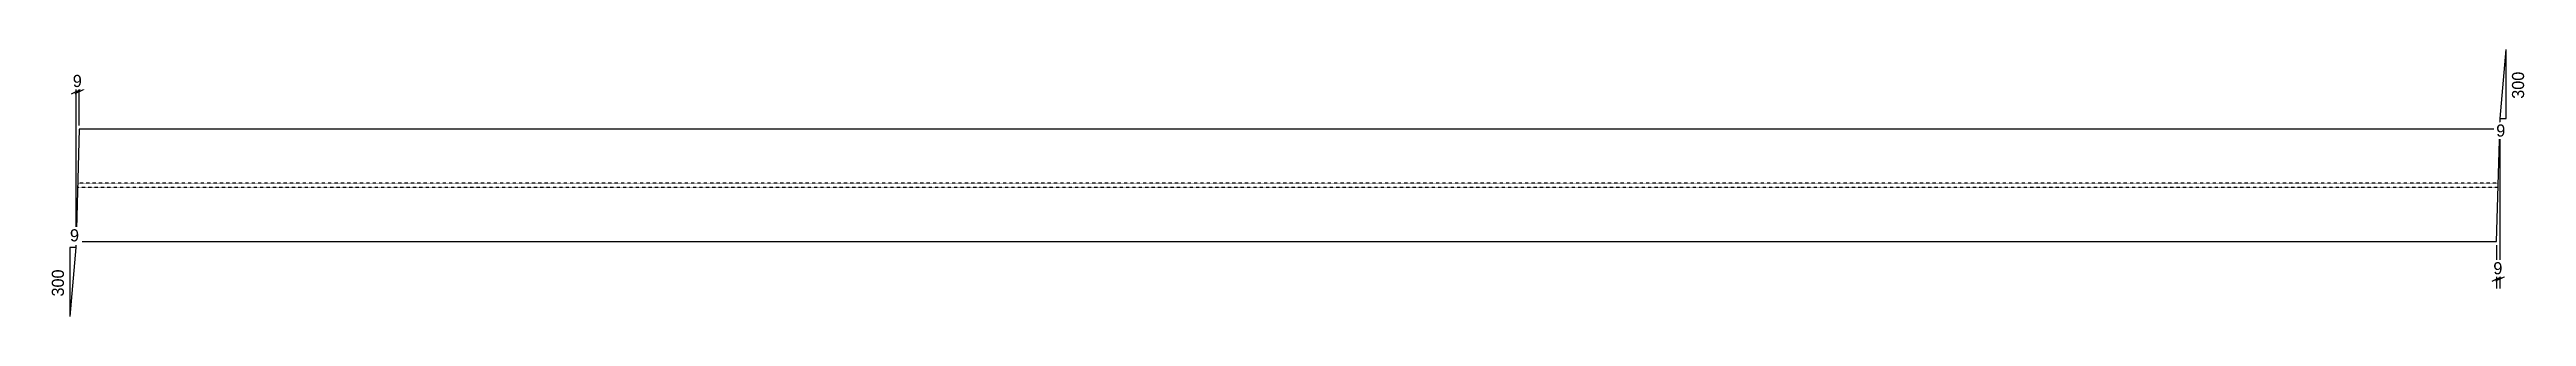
# Model space of a CAD drawing. Header units: millimetres. Extents: x 26 to 18215, y 32 to 744.
# Drawn here: x 26 to 6650, y 32 to 744 of the extents above; entities that cross this region are included whole.
import ezdxf

# ---------------------------------------------------------------- set-up
doc = ezdxf.new("R2010")
doc.units = ezdxf.units.MM
doc.linetypes.add('DXK_LINE_DOT4', pattern=[0.9408, 0.4704, -0.4704])
doc.styles.add('Comic Sans MS', font='COMIC.TTF', dxfattribs={"height": 0.2})

msp = doc.modelspace()

# ---------------------------------------------------------------- linework, layer by layer
at = {"color": 8, "linetype": 'Continuous'}
for p, q in [((6580.1, 560), (6596.1, 744.2)), ((6596.1, 560), (6596.1, 744.2)), ((84.5, 626), (108.5, 638)), ((117.1, 638), (93.1, 626)), ((96.5, 242), (96.5, 660.4)), ((96.5, 632), (105.1, 632)), ((105.1, 542), (105.1, 660.4)), ((6579.6, 542), (6580.1, 560)), ((6580.1, 560), (6596.1, 560)), ((6579.3, 522), (6579.3, 106.4)), ((80, 216.2), (80, 32)), ((96, 216.2), (80, 32)), ((96, 216.2), (80, 216.2)), ((96.2, 222), (96, 216.2)), ((6570.6, 222), (6570.6, 106.4)), ((6558.6, 126), (6582.6, 138)), ((6591.3, 138), (6567.3, 126)), ((6570.6, 132), (6579.3, 132))]:
    msp.add_line(p, q, dxfattribs=at)
at = {"color": 7, "linetype": 'Continuous'}
for p, q in [((105.1, 532), (96.5, 232)), ((6579.3, 532), (105.1, 532)), ((6570.6, 232), (6579.3, 532)), ((96.5, 232), (6570.6, 232))]:
    msp.add_line(p, q, dxfattribs=at)
at = {"color": 7, "linetype": 'DXK_LINE_DOT4'}
for p, q in [((6574.8, 376.2), (100.6, 376.2)), ((6575.1, 387.7), (101, 387.7))]:
    msp.add_line(p, q, dxfattribs=at)

# ---------------------------------------------------------------- next in the draw order: wipeouts: each hides what was drawn before it
at = {"color": 0}
for points in [[(120.2, 638), (120.2, 682.8), (81.4, 682.8), (81.4, 638)], [(6650.5, 697.6), (6605.7, 697.6), (6605.7, 606.6), (6650.5, 606.6)], [(6602.2, 505.6), (6602.2, 550.4), (6563.3, 550.4), (6563.3, 505.6)], [(112.8, 225.8), (112.8, 270.6), (73.9, 270.6), (73.9, 225.8)], [(70.4, 169.6), (25.6, 169.6), (25.6, 78.6), (70.4, 78.6)], [(6594.4, 138), (6594.4, 182.8), (6555.5, 182.8), (6555.5, 138)]]:
    msp.add_wipeout(points, dxfattribs=at)

# ---------------------------------------------------------------- next in the draw order: texts
at = {"color": 3, "style": 'Comic Sans MS'}
for p in [(87.8, 644.4), (6569.7, 512), (80.3, 232.2), (6561.9, 144.4)]:
    msp.add_text('9', height=32.4, dxfattribs=at).set_placement(p)
for p in [(6644.1, 613), (64, 85)]:
    msp.add_text('300', height=32.38, rotation=90.00021, dxfattribs=at).set_placement(p)

doc.saveas('drawing.dxf')
